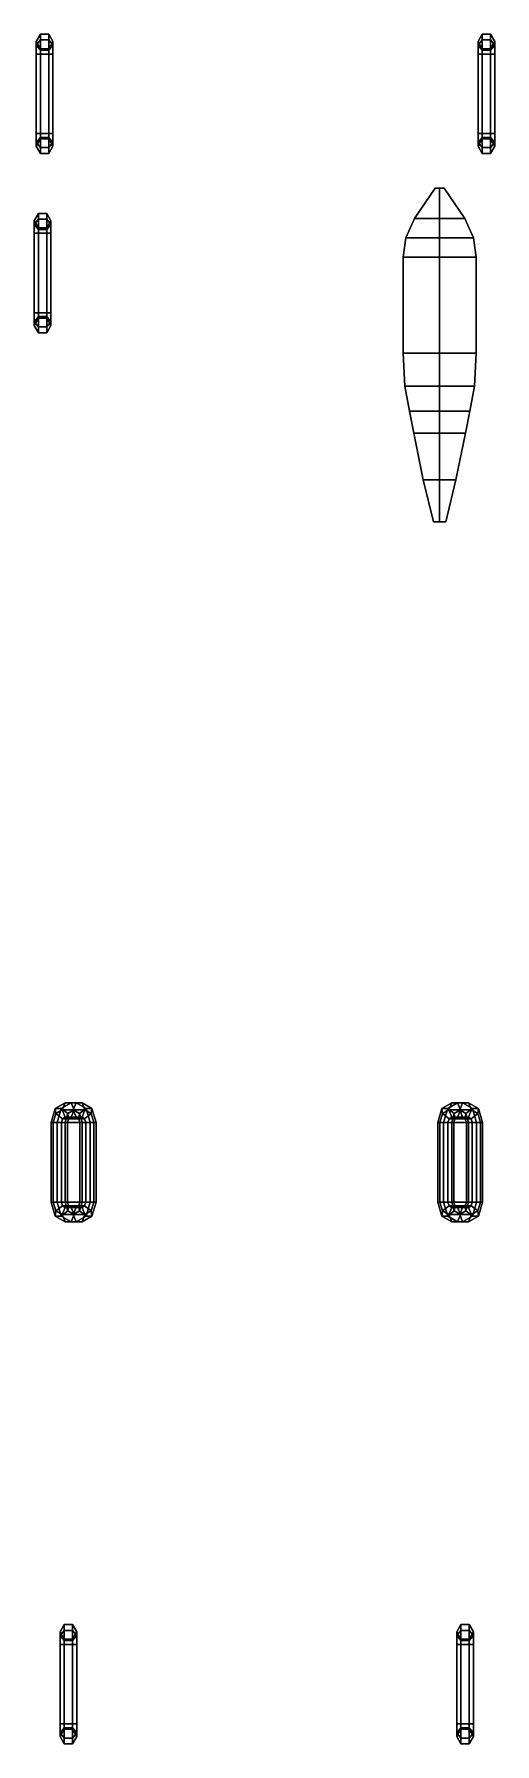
# Model space of a CAD drawing. Extents: x -5.6 to 5.5, y -31.2 to 9.6.
import ezdxf

# ---------------------------------------------------------------- set-up
doc = ezdxf.new("R2010")
doc.units = 0
doc.layers.add('BOATS', color=1, linetype='CONTINUOUS')

msp = doc.modelspace()

# ---------------------------------------------------------------- linework, layer by layer
at = {"layer": 'BOATS'}
for points in [[(-5.41, 9.435, 5.345), (-5.51, 9.312, 5.468), (-5.51, 9.4, 5.68), (-5.41, 9.573, 5.68)], [(-5.51, 9.4, 6.05), (-5.41, 9.573, 6.05), (-5.41, 9.573, 5.68), (-5.51, 9.4, 5.68)], [(-5.41, 9.573, 6.05), (-5.51, 9.4, 6.05), (-5.51, 9.312, 6.262), (-5.41, 9.435, 6.385)], [(-5.41, 9.1, 5.207), (-5.51, 9.1, 5.38), (-5.51, 9.312, 5.468), (-5.41, 9.435, 5.345)], [(-5.41, 9.435, 6.385), (-5.51, 9.312, 6.262), (-5.51, 9.1, 6.35), (-5.41, 9.1, 6.523)], [(-5.51, 9.312, 5.468), (-5.41, 9.19, 5.59), (-5.41, 9.227, 5.68), (-5.51, 9.4, 5.68)], [(-5.41, 9.227, 6.05), (-5.51, 9.4, 6.05), (-5.51, 9.4, 5.68), (-5.41, 9.227, 5.68)], [(-5.51, 9.4, 6.05), (-5.41, 9.227, 6.05), (-5.41, 9.19, 6.14), (-5.51, 9.312, 6.262)], [(-5.21, 9.435, 5.345), (-5.41, 9.435, 5.345), (-5.41, 9.573, 5.68), (-5.21, 9.573, 5.68)], [(-5.41, 9.573, 6.05), (-5.21, 9.573, 6.05), (-5.21, 9.573, 5.68), (-5.41, 9.573, 5.68)], [(-5.21, 9.573, 6.05), (-5.41, 9.573, 6.05), (-5.41, 9.435, 6.385), (-5.21, 9.435, 6.385)], [(-5.21, 9.1, 5.207), (-5.41, 9.1, 5.207), (-5.41, 9.435, 5.345), (-5.21, 9.435, 5.345)], [(-5.21, 9.435, 6.385), (-5.41, 9.435, 6.385), (-5.41, 9.1, 6.523), (-5.21, 9.1, 6.523)], [(-5.11, 9.312, 5.468), (-5.21, 9.435, 5.345), (-5.21, 9.573, 5.68), (-5.11, 9.4, 5.68)], [(-5.21, 9.573, 6.05), (-5.11, 9.4, 6.05), (-5.11, 9.4, 5.68), (-5.21, 9.573, 5.68)], [(-5.11, 9.4, 6.05), (-5.21, 9.573, 6.05), (-5.21, 9.435, 6.385), (-5.11, 9.312, 6.262)], [(-5.11, 9.1, 5.38), (-5.21, 9.1, 5.207), (-5.21, 9.435, 5.345), (-5.11, 9.312, 5.468)], [(-5.11, 9.312, 6.262), (-5.21, 9.435, 6.385), (-5.21, 9.1, 6.523), (-5.11, 9.1, 6.35)], [(-5.21, 9.19, 5.59), (-5.11, 9.312, 5.468), (-5.11, 9.4, 5.68), (-5.21, 9.227, 5.68)], [(-5.11, 9.4, 6.05), (-5.21, 9.227, 6.05), (-5.21, 9.227, 5.68), (-5.11, 9.4, 5.68)], [(-5.21, 9.227, 6.05), (-5.11, 9.4, 6.05), (-5.11, 9.312, 6.262), (-5.21, 9.19, 6.14)], [(5.05, 9.4, 5.68), (5.15, 9.573, 5.68), (5.15, 9.435, 5.345), (5.05, 9.312, 5.468)], [(5.05, 9.4, 6.05), (5.15, 9.573, 6.05), (5.15, 9.573, 5.68), (5.05, 9.4, 5.68)], [(5.05, 9.312, 6.262), (5.15, 9.435, 6.385), (5.15, 9.573, 6.05), (5.05, 9.4, 6.05)], [(5.05, 9.312, 5.468), (5.15, 9.435, 5.345), (5.15, 9.1, 5.207), (5.05, 9.1, 5.38)], [(5.05, 9.1, 6.35), (5.15, 9.1, 6.523), (5.15, 9.435, 6.385), (5.05, 9.312, 6.262)], [(5.15, 9.227, 5.68), (5.05, 9.4, 5.68), (5.05, 9.312, 5.468), (5.15, 9.19, 5.59)], [(5.15, 9.227, 6.05), (5.05, 9.4, 6.05), (5.05, 9.4, 5.68), (5.15, 9.227, 5.68)], [(5.15, 9.19, 6.14), (5.05, 9.312, 6.262), (5.05, 9.4, 6.05), (5.15, 9.227, 6.05)], [(5.15, 9.573, 5.68), (5.35, 9.573, 5.68), (5.35, 9.435, 5.345), (5.15, 9.435, 5.345)], [(5.15, 9.573, 6.05), (5.35, 9.573, 6.05), (5.35, 9.573, 5.68), (5.15, 9.573, 5.68)], [(5.15, 9.435, 6.385), (5.35, 9.435, 6.385), (5.35, 9.573, 6.05), (5.15, 9.573, 6.05)], [(5.15, 9.435, 5.345), (5.35, 9.435, 5.345), (5.35, 9.1, 5.207), (5.15, 9.1, 5.207)], [(5.15, 9.1, 6.523), (5.35, 9.1, 6.523), (5.35, 9.435, 6.385), (5.15, 9.435, 6.385)], [(5.35, 9.573, 5.68), (5.45, 9.4, 5.68), (5.45, 9.312, 5.468), (5.35, 9.435, 5.345)], [(5.35, 9.573, 6.05), (5.45, 9.4, 6.05), (5.45, 9.4, 5.68), (5.35, 9.573, 5.68)], [(5.35, 9.435, 6.385), (5.45, 9.312, 6.262), (5.45, 9.4, 6.05), (5.35, 9.573, 6.05)], [(5.35, 9.435, 5.345), (5.45, 9.312, 5.468), (5.45, 9.1, 5.38), (5.35, 9.1, 5.207)], [(5.35, 9.1, 6.523), (5.45, 9.1, 6.35), (5.45, 9.312, 6.262), (5.35, 9.435, 6.385)], [(5.45, 9.4, 5.68), (5.35, 9.227, 5.68), (5.35, 9.19, 5.59), (5.45, 9.312, 5.468)], [(5.45, 9.4, 6.05), (5.35, 9.227, 6.05), (5.35, 9.227, 5.68), (5.45, 9.4, 5.68)], [(5.45, 9.312, 6.262), (5.35, 9.19, 6.14), (5.35, 9.227, 6.05), (5.45, 9.4, 6.05)], [(-5.51, 9.1, 5.38), (-5.41, 9.1, 5.553), (-5.41, 9.19, 5.59), (-5.51, 9.312, 5.468)], [(-5.51, 9.312, 6.262), (-5.41, 9.19, 6.14), (-5.41, 9.1, 6.177), (-5.51, 9.1, 6.35)], [(-5.41, 9.1, 5.553), (-5.51, 9.1, 5.38), (-5.51, 7.2, 5.38), (-5.41, 7.2, 5.553)], [(-5.51, 9.1, 5.38), (-5.41, 9.1, 5.207), (-5.41, 7.2, 5.207), (-5.51, 7.2, 5.38)], [(-5.51, 9.1, 6.35), (-5.41, 9.1, 6.177), (-5.41, 7.2, 6.177), (-5.51, 7.2, 6.35)], [(-5.41, 9.1, 6.523), (-5.51, 9.1, 6.35), (-5.51, 7.2, 6.35), (-5.41, 7.2, 6.523)], [(-5.21, 9.227, 6.05), (-5.41, 9.227, 6.05), (-5.41, 9.227, 5.68), (-5.21, 9.227, 5.68)], [(-5.41, 9.227, 6.05), (-5.21, 9.227, 6.05), (-5.21, 9.19, 6.14), (-5.41, 9.19, 6.14)], [(-5.41, 9.19, 5.59), (-5.21, 9.19, 5.59), (-5.21, 9.227, 5.68), (-5.41, 9.227, 5.68)], [(-5.41, 9.1, 5.553), (-5.21, 9.1, 5.553), (-5.21, 9.19, 5.59), (-5.41, 9.19, 5.59)], [(-5.41, 9.19, 6.14), (-5.21, 9.19, 6.14), (-5.21, 9.1, 6.177), (-5.41, 9.1, 6.177)], [(-5.21, 9.1, 5.553), (-5.41, 9.1, 5.553), (-5.41, 7.2, 5.553), (-5.21, 7.2, 5.553)], [(-5.41, 9.1, 5.207), (-5.21, 9.1, 5.207), (-5.21, 7.2, 5.207), (-5.41, 7.2, 5.207)], [(-5.41, 9.1, 6.177), (-5.21, 9.1, 6.177), (-5.21, 7.2, 6.177), (-5.41, 7.2, 6.177)], [(-5.21, 9.1, 6.523), (-5.41, 9.1, 6.523), (-5.41, 7.2, 6.523), (-5.21, 7.2, 6.523)], [(-5.21, 9.1, 5.553), (-5.11, 9.1, 5.38), (-5.11, 9.312, 5.468), (-5.21, 9.19, 5.59)], [(-5.21, 9.19, 6.14), (-5.11, 9.312, 6.262), (-5.11, 9.1, 6.35), (-5.21, 9.1, 6.177)], [(-5.21, 9.227, 5.68), (-5.21, 9.227, 6.05), (-5.21, 9.19, 6.14), (-5.21, 9.19, 5.59)], [(-5.21, 9.19, 5.59), (-5.21, 9.19, 6.14), (-5.21, 9.227, 6.05), (-5.21, 9.227, 5.68)], [(-5.21, 9.1, 5.553), (-5.21, 9.1, 6.177), (-5.21, 9.19, 6.14), (-5.21, 9.19, 5.59)], [(-5.21, 9.19, 5.59), (-5.21, 9.19, 6.14), (-5.21, 9.1, 6.177), (-5.21, 9.1, 5.553)], [(-5.21, 9.1, 5.553), (-5.21, 9.1, 6.177), (-5.21, 7.2, 6.177), (-5.21, 7.2, 5.553)], [(-5.21, 7.2, 5.553), (-5.21, 7.2, 6.177), (-5.21, 9.1, 6.177), (-5.21, 9.1, 5.553)], [(-5.11, 9.1, 5.38), (-5.21, 9.1, 5.553), (-5.21, 7.2, 5.553), (-5.11, 7.2, 5.38)], [(-5.21, 9.1, 5.207), (-5.11, 9.1, 5.38), (-5.11, 7.2, 5.38), (-5.21, 7.2, 5.207)], [(-5.21, 9.1, 6.177), (-5.11, 9.1, 6.35), (-5.11, 7.2, 6.35), (-5.21, 7.2, 6.177)], [(-5.11, 9.1, 6.35), (-5.21, 9.1, 6.523), (-5.21, 7.2, 6.523), (-5.11, 7.2, 6.35)], [(5.15, 9.19, 5.59), (5.05, 9.312, 5.468), (5.05, 9.1, 5.38), (5.15, 9.1, 5.553)], [(5.15, 9.1, 6.177), (5.05, 9.1, 6.35), (5.05, 9.312, 6.262), (5.15, 9.19, 6.14)], [(5.05, 7.2, 5.38), (5.15, 7.2, 5.553), (5.15, 9.1, 5.553), (5.05, 9.1, 5.38)], [(5.15, 7.2, 5.207), (5.05, 7.2, 5.38), (5.05, 9.1, 5.38), (5.15, 9.1, 5.207)], [(5.15, 7.2, 6.177), (5.05, 7.2, 6.35), (5.05, 9.1, 6.35), (5.15, 9.1, 6.177)], [(5.05, 7.2, 6.35), (5.15, 7.2, 6.523), (5.15, 9.1, 6.523), (5.05, 9.1, 6.35)], [(5.15, 9.19, 5.59), (5.15, 9.19, 6.14), (5.15, 9.227, 6.05), (5.15, 9.227, 5.68)], [(5.15, 9.227, 5.68), (5.15, 9.227, 6.05), (5.15, 9.19, 6.14), (5.15, 9.19, 5.59)], [(5.35, 9.227, 6.05), (5.15, 9.227, 6.05), (5.15, 9.227, 5.68), (5.35, 9.227, 5.68)], [(5.35, 9.19, 6.14), (5.15, 9.19, 6.14), (5.15, 9.227, 6.05), (5.35, 9.227, 6.05)], [(5.35, 9.227, 5.68), (5.15, 9.227, 5.68), (5.15, 9.19, 5.59), (5.35, 9.19, 5.59)], [(5.15, 9.1, 5.553), (5.15, 9.1, 6.177), (5.15, 9.19, 6.14), (5.15, 9.19, 5.59)], [(5.15, 9.19, 5.59), (5.15, 9.19, 6.14), (5.15, 9.1, 6.177), (5.15, 9.1, 5.553)], [(5.35, 9.19, 5.59), (5.15, 9.19, 5.59), (5.15, 9.1, 5.553), (5.35, 9.1, 5.553)], [(5.35, 9.1, 6.177), (5.15, 9.1, 6.177), (5.15, 9.19, 6.14), (5.35, 9.19, 6.14)], [(5.15, 7.2, 5.553), (5.15, 7.2, 6.177), (5.15, 9.1, 6.177), (5.15, 9.1, 5.553)], [(5.15, 9.1, 5.553), (5.15, 9.1, 6.177), (5.15, 7.2, 6.177), (5.15, 7.2, 5.553)], [(5.15, 7.2, 5.553), (5.35, 7.2, 5.553), (5.35, 9.1, 5.553), (5.15, 9.1, 5.553)], [(5.35, 7.2, 5.207), (5.15, 7.2, 5.207), (5.15, 9.1, 5.207), (5.35, 9.1, 5.207)], [(5.35, 7.2, 6.177), (5.15, 7.2, 6.177), (5.15, 9.1, 6.177), (5.35, 9.1, 6.177)], [(5.15, 7.2, 6.523), (5.35, 7.2, 6.523), (5.35, 9.1, 6.523), (5.15, 9.1, 6.523)], [(5.45, 9.312, 5.468), (5.35, 9.19, 5.59), (5.35, 9.1, 5.553), (5.45, 9.1, 5.38)], [(5.45, 9.1, 6.35), (5.35, 9.1, 6.177), (5.35, 9.19, 6.14), (5.45, 9.312, 6.262)], [(5.35, 7.2, 5.553), (5.45, 7.2, 5.38), (5.45, 9.1, 5.38), (5.35, 9.1, 5.553)], [(5.45, 7.2, 5.38), (5.35, 7.2, 5.207), (5.35, 9.1, 5.207), (5.45, 9.1, 5.38)], [(5.45, 7.2, 6.35), (5.35, 7.2, 6.177), (5.35, 9.1, 6.177), (5.45, 9.1, 6.35)], [(5.35, 7.2, 6.523), (5.45, 7.2, 6.35), (5.45, 9.1, 6.35), (5.35, 9.1, 6.523)], [(-5.51, 6.988, 5.468), (-5.41, 7.11, 5.59), (-5.41, 7.2, 5.553), (-5.51, 7.2, 5.38)], [(-5.41, 6.865, 5.345), (-5.51, 6.988, 5.468), (-5.51, 7.2, 5.38), (-5.41, 7.2, 5.207)], [(-5.41, 7.2, 6.523), (-5.51, 7.2, 6.35), (-5.51, 6.988, 6.262), (-5.41, 6.865, 6.385)], [(-5.51, 7.2, 6.35), (-5.41, 7.2, 6.177), (-5.41, 7.11, 6.14), (-5.51, 6.988, 6.262)], [(-5.51, 6.9, 5.68), (-5.41, 7.073, 5.68), (-5.41, 7.11, 5.59), (-5.51, 6.988, 5.468)], [(-5.51, 6.988, 6.262), (-5.41, 7.11, 6.14), (-5.41, 7.073, 6.05), (-5.51, 6.9, 6.05)], [(-5.51, 6.9, 6.05), (-5.41, 7.073, 6.05), (-5.41, 7.073, 5.68), (-5.51, 6.9, 5.68)], [(-5.41, 6.727, 5.68), (-5.51, 6.9, 5.68), (-5.51, 6.988, 5.468), (-5.41, 6.865, 5.345)], [(-5.41, 6.865, 6.385), (-5.51, 6.988, 6.262), (-5.51, 6.9, 6.05), (-5.41, 6.727, 6.05)], [(-5.41, 7.11, 5.59), (-5.21, 7.11, 5.59), (-5.21, 7.2, 5.553), (-5.41, 7.2, 5.553)], [(-5.21, 6.865, 5.345), (-5.41, 6.865, 5.345), (-5.41, 7.2, 5.207), (-5.21, 7.2, 5.207)], [(-5.21, 7.2, 6.523), (-5.41, 7.2, 6.523), (-5.41, 6.865, 6.385), (-5.21, 6.865, 6.385)], [(-5.41, 7.2, 6.177), (-5.21, 7.2, 6.177), (-5.21, 7.11, 6.14), (-5.41, 7.11, 6.14)], [(-5.41, 7.11, 6.14), (-5.21, 7.11, 6.14), (-5.21, 7.073, 6.05), (-5.41, 7.073, 6.05)], [(-5.41, 7.073, 5.68), (-5.21, 7.073, 5.68), (-5.21, 7.11, 5.59), (-5.41, 7.11, 5.59)], [(-5.41, 7.073, 6.05), (-5.21, 7.073, 6.05), (-5.21, 7.073, 5.68), (-5.41, 7.073, 5.68)], [(-5.21, 7.2, 5.553), (-5.21, 7.2, 6.177), (-5.21, 7.11, 6.14), (-5.21, 7.11, 5.59)], [(-5.21, 7.11, 5.59), (-5.21, 7.11, 6.14), (-5.21, 7.2, 6.177), (-5.21, 7.2, 5.553)], [(-5.21, 7.11, 5.59), (-5.11, 6.988, 5.468), (-5.11, 7.2, 5.38), (-5.21, 7.2, 5.553)], [(-5.11, 6.988, 5.468), (-5.21, 6.865, 5.345), (-5.21, 7.2, 5.207), (-5.11, 7.2, 5.38)], [(-5.11, 7.2, 6.35), (-5.21, 7.2, 6.523), (-5.21, 6.865, 6.385), (-5.11, 6.988, 6.262)], [(-5.21, 7.2, 6.177), (-5.11, 7.2, 6.35), (-5.11, 6.988, 6.262), (-5.21, 7.11, 6.14)], [(-5.21, 7.073, 5.68), (-5.11, 6.9, 5.68), (-5.11, 6.988, 5.468), (-5.21, 7.11, 5.59)], [(-5.21, 7.11, 5.59), (-5.21, 7.11, 6.14), (-5.21, 7.073, 6.05), (-5.21, 7.073, 5.68)], [(-5.21, 7.073, 5.68), (-5.21, 7.073, 6.05), (-5.21, 7.11, 6.14), (-5.21, 7.11, 5.59)], [(-5.21, 7.11, 6.14), (-5.11, 6.988, 6.262), (-5.11, 6.9, 6.05), (-5.21, 7.073, 6.05)], [(-5.21, 7.073, 6.05), (-5.11, 6.9, 6.05), (-5.11, 6.9, 5.68), (-5.21, 7.073, 5.68)], [(-5.11, 6.9, 5.68), (-5.21, 6.727, 5.68), (-5.21, 6.865, 5.345), (-5.11, 6.988, 5.468)], [(-5.11, 6.988, 6.262), (-5.21, 6.865, 6.385), (-5.21, 6.727, 6.05), (-5.11, 6.9, 6.05)], [(5.15, 7.2, 5.553), (5.05, 7.2, 5.38), (5.05, 6.988, 5.468), (5.15, 7.11, 5.59)], [(5.05, 7.2, 5.38), (5.15, 7.2, 5.207), (5.15, 6.865, 5.345), (5.05, 6.988, 5.468)], [(5.05, 6.988, 6.262), (5.15, 6.865, 6.385), (5.15, 7.2, 6.523), (5.05, 7.2, 6.35)], [(5.15, 7.11, 6.14), (5.05, 6.988, 6.262), (5.05, 7.2, 6.35), (5.15, 7.2, 6.177)], [(5.15, 7.11, 5.59), (5.05, 6.988, 5.468), (5.05, 6.9, 5.68), (5.15, 7.073, 5.68)], [(5.15, 7.073, 6.05), (5.05, 6.9, 6.05), (5.05, 6.988, 6.262), (5.15, 7.11, 6.14)], [(5.05, 6.9, 6.05), (5.15, 7.073, 6.05), (5.15, 7.073, 5.68), (5.05, 6.9, 5.68)], [(5.05, 6.988, 5.468), (5.15, 6.865, 5.345), (5.15, 6.727, 5.68), (5.05, 6.9, 5.68)], [(5.05, 6.9, 6.05), (5.15, 6.727, 6.05), (5.15, 6.865, 6.385), (5.05, 6.988, 6.262)], [(5.15, 7.2, 5.553), (5.15, 7.2, 6.177), (5.15, 7.11, 6.14), (5.15, 7.11, 5.59)], [(5.15, 7.11, 5.59), (5.15, 7.11, 6.14), (5.15, 7.2, 6.177), (5.15, 7.2, 5.553)], [(5.35, 7.2, 5.553), (5.15, 7.2, 5.553), (5.15, 7.11, 5.59), (5.35, 7.11, 5.59)], [(5.15, 7.2, 5.207), (5.35, 7.2, 5.207), (5.35, 6.865, 5.345), (5.15, 6.865, 5.345)], [(5.15, 6.865, 6.385), (5.35, 6.865, 6.385), (5.35, 7.2, 6.523), (5.15, 7.2, 6.523)], [(5.35, 7.11, 6.14), (5.15, 7.11, 6.14), (5.15, 7.2, 6.177), (5.35, 7.2, 6.177)], [(5.15, 7.073, 5.68), (5.15, 7.073, 6.05), (5.15, 7.11, 6.14), (5.15, 7.11, 5.59)], [(5.15, 7.11, 5.59), (5.15, 7.11, 6.14), (5.15, 7.073, 6.05), (5.15, 7.073, 5.68)], [(5.35, 7.073, 6.05), (5.15, 7.073, 6.05), (5.15, 7.11, 6.14), (5.35, 7.11, 6.14)], [(5.35, 7.11, 5.59), (5.15, 7.11, 5.59), (5.15, 7.073, 5.68), (5.35, 7.073, 5.68)], [(5.15, 7.073, 6.05), (5.35, 7.073, 6.05), (5.35, 7.073, 5.68), (5.15, 7.073, 5.68)], [(5.45, 7.2, 5.38), (5.35, 7.2, 5.553), (5.35, 7.11, 5.59), (5.45, 6.988, 5.468)], [(5.35, 7.2, 5.207), (5.45, 7.2, 5.38), (5.45, 6.988, 5.468), (5.35, 6.865, 5.345)], [(5.35, 6.865, 6.385), (5.45, 6.988, 6.262), (5.45, 7.2, 6.35), (5.35, 7.2, 6.523)], [(5.45, 6.988, 6.262), (5.35, 7.11, 6.14), (5.35, 7.2, 6.177), (5.45, 7.2, 6.35)], [(5.45, 6.988, 5.468), (5.35, 7.11, 5.59), (5.35, 7.073, 5.68), (5.45, 6.9, 5.68)], [(5.45, 6.9, 6.05), (5.35, 7.073, 6.05), (5.35, 7.11, 6.14), (5.45, 6.988, 6.262)], [(5.35, 7.073, 6.05), (5.45, 6.9, 6.05), (5.45, 6.9, 5.68), (5.35, 7.073, 5.68)], [(5.35, 6.865, 5.345), (5.45, 6.988, 5.468), (5.45, 6.9, 5.68), (5.35, 6.727, 5.68)], [(5.35, 6.727, 6.05), (5.45, 6.9, 6.05), (5.45, 6.988, 6.262), (5.35, 6.865, 6.385)], [(-5.41, 6.727, 6.05), (-5.51, 6.9, 6.05), (-5.51, 6.9, 5.68), (-5.41, 6.727, 5.68)], [(-5.21, 6.727, 5.68), (-5.41, 6.727, 5.68), (-5.41, 6.865, 5.345), (-5.21, 6.865, 5.345)], [(-5.21, 6.865, 6.385), (-5.41, 6.865, 6.385), (-5.41, 6.727, 6.05), (-5.21, 6.727, 6.05)], [(-5.21, 6.727, 6.05), (-5.41, 6.727, 6.05), (-5.41, 6.727, 5.68), (-5.21, 6.727, 5.68)], [(-5.11, 6.9, 6.05), (-5.21, 6.727, 6.05), (-5.21, 6.727, 5.68), (-5.11, 6.9, 5.68)], [(5.15, 6.727, 6.05), (5.05, 6.9, 6.05), (5.05, 6.9, 5.68), (5.15, 6.727, 5.68)], [(5.15, 6.865, 5.345), (5.35, 6.865, 5.345), (5.35, 6.727, 5.68), (5.15, 6.727, 5.68)], [(5.15, 6.727, 6.05), (5.35, 6.727, 6.05), (5.35, 6.865, 6.385), (5.15, 6.865, 6.385)], [(5.35, 6.727, 6.05), (5.15, 6.727, 6.05), (5.15, 6.727, 5.68), (5.35, 6.727, 5.68)], [(5.45, 6.9, 6.05), (5.35, 6.727, 6.05), (5.35, 6.727, 5.68), (5.45, 6.9, 5.68)], [(3.53, 5.17, 6.31), (4.02, 5.9, 6.38), (4.13, 5.9, 6.17), (4.13, 5.17, 5.16)], [(4.13, 5.17, 5.16), (4.13, 5.9, 6.17), (4.02, 5.9, 6.38), (3.53, 5.17, 6.31)], [(4.24, 5.9, 6.38), (4.02, 5.9, 6.38), (4.13, 5.9, 6.17)], [(4.13, 5.9, 6.17), (4.13, 5.9, 6.17), (4.02, 5.9, 6.38), (4.24, 5.9, 6.38)], [(4.13, 5.17, 5.16), (4.13, 5.9, 6.17), (4.24, 5.9, 6.38), (4.73, 5.17, 6.31)], [(4.73, 5.17, 6.31), (4.24, 5.9, 6.38), (4.13, 5.9, 6.17), (4.13, 5.17, 5.16)], [(-5.46, 5.155, 5.345), (-5.56, 5.032, 5.468), (-5.56, 5.12, 5.68), (-5.46, 5.293, 5.68)], [(-5.56, 5.12, 6.05), (-5.46, 5.293, 6.05), (-5.46, 5.293, 5.68), (-5.56, 5.12, 5.68)], [(-5.46, 5.293, 6.05), (-5.56, 5.12, 6.05), (-5.56, 5.032, 6.262), (-5.46, 5.155, 6.385)], [(-5.46, 4.82, 5.207), (-5.56, 4.82, 5.38), (-5.56, 5.032, 5.468), (-5.46, 5.155, 5.345)], [(-5.46, 5.155, 6.385), (-5.56, 5.032, 6.262), (-5.56, 4.82, 6.35), (-5.46, 4.82, 6.523)], [(-5.56, 5.032, 5.468), (-5.46, 4.91, 5.59), (-5.46, 4.947, 5.68), (-5.56, 5.12, 5.68)], [(-5.46, 4.947, 6.05), (-5.56, 5.12, 6.05), (-5.56, 5.12, 5.68), (-5.46, 4.947, 5.68)], [(-5.56, 5.12, 6.05), (-5.46, 4.947, 6.05), (-5.46, 4.91, 6.14), (-5.56, 5.032, 6.262)], [(-5.56, 4.82, 5.38), (-5.46, 4.82, 5.553), (-5.46, 4.91, 5.59), (-5.56, 5.032, 5.468)], [(-5.56, 5.032, 6.262), (-5.46, 4.91, 6.14), (-5.46, 4.82, 6.177), (-5.56, 4.82, 6.35)], [(-5.26, 5.155, 5.345), (-5.46, 5.155, 5.345), (-5.46, 5.293, 5.68), (-5.26, 5.293, 5.68)], [(-5.46, 5.293, 6.05), (-5.26, 5.293, 6.05), (-5.26, 5.293, 5.68), (-5.46, 5.293, 5.68)], [(-5.26, 5.293, 6.05), (-5.46, 5.293, 6.05), (-5.46, 5.155, 6.385), (-5.26, 5.155, 6.385)], [(-5.26, 4.82, 5.207), (-5.46, 4.82, 5.207), (-5.46, 5.155, 5.345), (-5.26, 5.155, 5.345)], [(-5.26, 5.155, 6.385), (-5.46, 5.155, 6.385), (-5.46, 4.82, 6.523), (-5.26, 4.82, 6.523)], [(-5.26, 4.947, 6.05), (-5.46, 4.947, 6.05), (-5.46, 4.947, 5.68), (-5.26, 4.947, 5.68)], [(-5.46, 4.947, 6.05), (-5.26, 4.947, 6.05), (-5.26, 4.91, 6.14), (-5.46, 4.91, 6.14)], [(-5.46, 4.91, 5.59), (-5.26, 4.91, 5.59), (-5.26, 4.947, 5.68), (-5.46, 4.947, 5.68)], [(-5.46, 4.82, 5.553), (-5.26, 4.82, 5.553), (-5.26, 4.91, 5.59), (-5.46, 4.91, 5.59)], [(-5.46, 4.91, 6.14), (-5.26, 4.91, 6.14), (-5.26, 4.82, 6.177), (-5.46, 4.82, 6.177)], [(-5.16, 5.032, 5.468), (-5.26, 5.155, 5.345), (-5.26, 5.293, 5.68), (-5.16, 5.12, 5.68)], [(-5.26, 5.293, 6.05), (-5.16, 5.12, 6.05), (-5.16, 5.12, 5.68), (-5.26, 5.293, 5.68)], [(-5.16, 5.12, 6.05), (-5.26, 5.293, 6.05), (-5.26, 5.155, 6.385), (-5.16, 5.032, 6.262)], [(-5.16, 4.82, 5.38), (-5.26, 4.82, 5.207), (-5.26, 5.155, 5.345), (-5.16, 5.032, 5.468)], [(-5.16, 5.032, 6.262), (-5.26, 5.155, 6.385), (-5.26, 4.82, 6.523), (-5.16, 4.82, 6.35)], [(-5.26, 4.91, 5.59), (-5.16, 5.032, 5.468), (-5.16, 5.12, 5.68), (-5.26, 4.947, 5.68)], [(-5.16, 5.12, 6.05), (-5.26, 4.947, 6.05), (-5.26, 4.947, 5.68), (-5.16, 5.12, 5.68)], [(-5.26, 4.947, 6.05), (-5.16, 5.12, 6.05), (-5.16, 5.032, 6.262), (-5.26, 4.91, 6.14)], [(-5.26, 4.82, 5.553), (-5.16, 4.82, 5.38), (-5.16, 5.032, 5.468), (-5.26, 4.91, 5.59)], [(-5.26, 4.91, 6.14), (-5.16, 5.032, 6.262), (-5.16, 4.82, 6.35), (-5.26, 4.82, 6.177)], [(-5.26, 4.947, 5.68), (-5.26, 4.947, 6.05), (-5.26, 4.91, 6.14), (-5.26, 4.91, 5.59)], [(-5.26, 4.91, 5.59), (-5.26, 4.91, 6.14), (-5.26, 4.947, 6.05), (-5.26, 4.947, 5.68)], [(-5.26, 4.82, 5.553), (-5.26, 4.82, 6.177), (-5.26, 4.91, 6.14), (-5.26, 4.91, 5.59)], [(-5.26, 4.91, 5.59), (-5.26, 4.91, 6.14), (-5.26, 4.82, 6.177), (-5.26, 4.82, 5.553)], [(4.13, 4.71, 5.1), (4.13, 5.17, 5.16), (3.53, 5.17, 6.31), (3.32, 4.71, 6.25)], [(3.32, 4.71, 6.25), (3.53, 5.17, 6.31), (4.13, 5.17, 5.16), (4.13, 4.71, 5.1)], [(4.94, 4.71, 6.25), (4.73, 5.17, 6.31), (4.13, 5.17, 5.16), (4.13, 4.71, 5.1)], [(4.13, 4.71, 5.1), (4.13, 5.17, 5.16), (4.73, 5.17, 6.31), (4.94, 4.71, 6.25)], [(-5.46, 4.82, 5.553), (-5.56, 4.82, 5.38), (-5.56, 2.92, 5.38), (-5.46, 2.92, 5.553)], [(-5.56, 4.82, 5.38), (-5.46, 4.82, 5.207), (-5.46, 2.92, 5.207), (-5.56, 2.92, 5.38)], [(-5.56, 4.82, 6.35), (-5.46, 4.82, 6.177), (-5.46, 2.92, 6.177), (-5.56, 2.92, 6.35)], [(-5.46, 4.82, 6.523), (-5.56, 4.82, 6.35), (-5.56, 2.92, 6.35), (-5.46, 2.92, 6.523)], [(-5.26, 4.82, 5.553), (-5.46, 4.82, 5.553), (-5.46, 2.92, 5.553), (-5.26, 2.92, 5.553)], [(-5.46, 4.82, 5.207), (-5.26, 4.82, 5.207), (-5.26, 2.92, 5.207), (-5.46, 2.92, 5.207)], [(-5.46, 4.82, 6.177), (-5.26, 4.82, 6.177), (-5.26, 2.92, 6.177), (-5.46, 2.92, 6.177)], [(-5.26, 4.82, 6.523), (-5.46, 4.82, 6.523), (-5.46, 2.92, 6.523), (-5.26, 2.92, 6.523)], [(-5.26, 4.82, 5.553), (-5.26, 4.82, 6.177), (-5.26, 2.92, 6.177), (-5.26, 2.92, 5.553)], [(-5.26, 2.92, 5.553), (-5.26, 2.92, 6.177), (-5.26, 4.82, 6.177), (-5.26, 4.82, 5.553)], [(-5.16, 4.82, 5.38), (-5.26, 4.82, 5.553), (-5.26, 2.92, 5.553), (-5.16, 2.92, 5.38)], [(-5.26, 4.82, 5.207), (-5.16, 4.82, 5.38), (-5.16, 2.92, 5.38), (-5.26, 2.92, 5.207)], [(-5.26, 4.82, 6.177), (-5.16, 4.82, 6.35), (-5.16, 2.92, 6.35), (-5.26, 2.92, 6.177)], [(-5.16, 4.82, 6.35), (-5.26, 4.82, 6.523), (-5.26, 2.92, 6.523), (-5.16, 2.92, 6.35)], [(4.13, 4.25, 5.07), (4.13, 4.71, 5.1), (3.32, 4.71, 6.25), (3.26, 4.25, 6.23)], [(3.26, 4.25, 6.23), (3.32, 4.71, 6.25), (4.13, 4.71, 5.1), (4.13, 4.25, 5.07)], [(5, 4.25, 6.23), (4.94, 4.71, 6.25), (4.13, 4.71, 5.1), (4.13, 4.25, 5.07)], [(4.13, 4.25, 5.07), (4.13, 4.71, 5.1), (4.94, 4.71, 6.25), (5, 4.25, 6.23)], [(3.26, 1.96, 6.15), (3.26, 4.25, 6.23), (4.13, 4.25, 5.07), (4.13, 1.96, 5.14)], [(4.13, 1.96, 5.14), (4.13, 4.25, 5.07), (3.26, 4.25, 6.23), (3.26, 1.96, 6.15)], [(4.13, 1.96, 5.14), (4.13, 4.25, 5.07), (5, 4.25, 6.23), (5, 1.96, 6.15)], [(5, 1.96, 6.15), (5, 4.25, 6.23), (4.13, 4.25, 5.07), (4.13, 1.96, 5.14)], [(-5.56, 2.708, 5.468), (-5.46, 2.83, 5.59), (-5.46, 2.92, 5.553), (-5.56, 2.92, 5.38)], [(-5.46, 2.585, 5.345), (-5.56, 2.708, 5.468), (-5.56, 2.92, 5.38), (-5.46, 2.92, 5.207)], [(-5.46, 2.92, 6.523), (-5.56, 2.92, 6.35), (-5.56, 2.708, 6.262), (-5.46, 2.585, 6.385)], [(-5.56, 2.92, 6.35), (-5.46, 2.92, 6.177), (-5.46, 2.83, 6.14), (-5.56, 2.708, 6.262)], [(-5.46, 2.83, 5.59), (-5.26, 2.83, 5.59), (-5.26, 2.92, 5.553), (-5.46, 2.92, 5.553)], [(-5.26, 2.585, 5.345), (-5.46, 2.585, 5.345), (-5.46, 2.92, 5.207), (-5.26, 2.92, 5.207)], [(-5.26, 2.92, 6.523), (-5.46, 2.92, 6.523), (-5.46, 2.585, 6.385), (-5.26, 2.585, 6.385)], [(-5.46, 2.92, 6.177), (-5.26, 2.92, 6.177), (-5.26, 2.83, 6.14), (-5.46, 2.83, 6.14)], [(-5.26, 2.92, 5.553), (-5.26, 2.92, 6.177), (-5.26, 2.83, 6.14), (-5.26, 2.83, 5.59)], [(-5.26, 2.83, 5.59), (-5.26, 2.83, 6.14), (-5.26, 2.92, 6.177), (-5.26, 2.92, 5.553)], [(-5.26, 2.83, 5.59), (-5.16, 2.708, 5.468), (-5.16, 2.92, 5.38), (-5.26, 2.92, 5.553)], [(-5.16, 2.708, 5.468), (-5.26, 2.585, 5.345), (-5.26, 2.92, 5.207), (-5.16, 2.92, 5.38)], [(-5.16, 2.92, 6.35), (-5.26, 2.92, 6.523), (-5.26, 2.585, 6.385), (-5.16, 2.708, 6.262)], [(-5.26, 2.92, 6.177), (-5.16, 2.92, 6.35), (-5.16, 2.708, 6.262), (-5.26, 2.83, 6.14)], [(-5.56, 2.62, 5.68), (-5.46, 2.793, 5.68), (-5.46, 2.83, 5.59), (-5.56, 2.708, 5.468)], [(-5.56, 2.708, 6.262), (-5.46, 2.83, 6.14), (-5.46, 2.793, 6.05), (-5.56, 2.62, 6.05)], [(-5.56, 2.62, 6.05), (-5.46, 2.793, 6.05), (-5.46, 2.793, 5.68), (-5.56, 2.62, 5.68)], [(-5.46, 2.447, 5.68), (-5.56, 2.62, 5.68), (-5.56, 2.708, 5.468), (-5.46, 2.585, 5.345)], [(-5.46, 2.585, 6.385), (-5.56, 2.708, 6.262), (-5.56, 2.62, 6.05), (-5.46, 2.447, 6.05)], [(-5.46, 2.447, 6.05), (-5.56, 2.62, 6.05), (-5.56, 2.62, 5.68), (-5.46, 2.447, 5.68)], [(-5.46, 2.83, 6.14), (-5.26, 2.83, 6.14), (-5.26, 2.793, 6.05), (-5.46, 2.793, 6.05)], [(-5.46, 2.793, 5.68), (-5.26, 2.793, 5.68), (-5.26, 2.83, 5.59), (-5.46, 2.83, 5.59)], [(-5.46, 2.793, 6.05), (-5.26, 2.793, 6.05), (-5.26, 2.793, 5.68), (-5.46, 2.793, 5.68)], [(-5.26, 2.447, 5.68), (-5.46, 2.447, 5.68), (-5.46, 2.585, 5.345), (-5.26, 2.585, 5.345)], [(-5.26, 2.585, 6.385), (-5.46, 2.585, 6.385), (-5.46, 2.447, 6.05), (-5.26, 2.447, 6.05)], [(-5.26, 2.793, 5.68), (-5.16, 2.62, 5.68), (-5.16, 2.708, 5.468), (-5.26, 2.83, 5.59)], [(-5.26, 2.83, 5.59), (-5.26, 2.83, 6.14), (-5.26, 2.793, 6.05), (-5.26, 2.793, 5.68)], [(-5.26, 2.793, 5.68), (-5.26, 2.793, 6.05), (-5.26, 2.83, 6.14), (-5.26, 2.83, 5.59)], [(-5.26, 2.83, 6.14), (-5.16, 2.708, 6.262), (-5.16, 2.62, 6.05), (-5.26, 2.793, 6.05)], [(-5.26, 2.793, 6.05), (-5.16, 2.62, 6.05), (-5.16, 2.62, 5.68), (-5.26, 2.793, 5.68)], [(-5.16, 2.62, 5.68), (-5.26, 2.447, 5.68), (-5.26, 2.585, 5.345), (-5.16, 2.708, 5.468)], [(-5.16, 2.708, 6.262), (-5.26, 2.585, 6.385), (-5.26, 2.447, 6.05), (-5.16, 2.62, 6.05)], [(-5.16, 2.62, 6.05), (-5.26, 2.447, 6.05), (-5.26, 2.447, 5.68), (-5.16, 2.62, 5.68)], [(-5.26, 2.447, 6.05), (-5.46, 2.447, 6.05), (-5.46, 2.447, 5.68), (-5.26, 2.447, 5.68)], [(3.3, 1.17, 6.16), (3.26, 1.96, 6.15), (4.13, 1.96, 5.14), (4.13, 1.17, 5.16)], [(4.13, 1.17, 5.16), (4.13, 1.96, 5.14), (3.26, 1.96, 6.15), (3.3, 1.17, 6.16)], [(4.13, 1.17, 5.16), (4.13, 1.96, 5.14), (5, 1.96, 6.15), (4.96, 1.17, 6.16)], [(4.96, 1.17, 6.16), (5, 1.96, 6.15), (4.13, 1.96, 5.14), (4.13, 1.17, 5.16)], [(3.41, 0.57, 6.19), (3.3, 1.17, 6.16), (4.13, 1.17, 5.16), (4.13, 0.57, 5.17)], [(4.13, 0.57, 5.17), (4.13, 1.17, 5.16), (3.3, 1.17, 6.16), (3.41, 0.57, 6.19)], [(4.13, 0.57, 5.17), (4.13, 1.17, 5.16), (4.96, 1.17, 6.16), (4.85, 0.57, 6.19)], [(4.85, 0.57, 6.19), (4.96, 1.17, 6.16), (4.13, 1.17, 5.16), (4.13, 0.57, 5.17)], [(3.51, 0.05, 6.22), (3.41, 0.57, 6.19), (4.13, 0.57, 5.17), (4.13, 0.05, 5.32)], [(4.13, 0.05, 5.32), (4.13, 0.57, 5.17), (3.41, 0.57, 6.19), (3.51, 0.05, 6.22)], [(4.13, 0.05, 5.32), (4.13, 0.57, 5.17), (4.85, 0.57, 6.19), (4.75, 0.05, 6.22)], [(4.75, 0.05, 6.22), (4.85, 0.57, 6.19), (4.13, 0.57, 5.17), (4.13, 0.05, 5.32)], [(4.13, -1.07, 5.6), (4.13, 0.05, 5.32), (3.51, 0.05, 6.22), (3.74, -1.07, 6.29)], [(3.74, -1.07, 6.29), (3.51, 0.05, 6.22), (4.13, 0.05, 5.32), (4.13, -1.07, 5.6)], [(4.52, -1.07, 6.29), (4.75, 0.05, 6.22), (4.13, 0.05, 5.32), (4.13, -1.07, 5.6)], [(4.13, -1.07, 5.6), (4.13, 0.05, 5.32), (4.75, 0.05, 6.22), (4.52, -1.07, 6.29)], [(4.13, -2.07, 5.95), (4.13, -1.07, 5.6), (3.74, -1.07, 6.29), (3.98, -2.07, 6.31)], [(3.98, -2.07, 6.31), (3.74, -1.07, 6.29), (4.13, -1.07, 5.6), (4.13, -2.07, 5.95)], [(4.28, -2.07, 6.31), (4.52, -1.07, 6.29), (4.13, -1.07, 5.6), (4.13, -2.07, 5.95)], [(4.13, -2.07, 5.95), (4.13, -1.07, 5.6), (4.52, -1.07, 6.29), (4.28, -2.07, 6.31)], [(4.28, -2.07, 6.31), (3.98, -2.07, 6.31), (4.13, -2.07, 5.95)], [(4.13, -2.07, 5.95), (4.13, -2.07, 5.95), (3.98, -2.07, 6.31), (4.28, -2.07, 6.31)], [(-5.056, -16.075, 3.983), (-4.914, -16.075, 3.842), (-5.012, -16.41, 3.744), (-5.154, -16.41, 3.885)], [(-5.04, -16.198, 4.14), (-5.056, -16.075, 3.983), (-5.154, -16.41, 3.885), (-5.102, -16.41, 4.078)], [(-4.882, -16.32, 4.156), (-5.04, -16.198, 4.14), (-5.102, -16.41, 4.078), (-4.909, -16.41, 4.13)], [(-4.819, -15.937, 4.22), (-4.678, -15.937, 4.078), (-4.914, -16.075, 3.842), (-5.056, -16.075, 3.983)], [(-4.89, -16.11, 4.29), (-4.819, -15.937, 4.22), (-5.056, -16.075, 3.983), (-5.04, -16.198, 4.14)], [(-4.819, -16.283, 4.22), (-4.89, -16.11, 4.29), (-5.04, -16.198, 4.14), (-4.882, -16.32, 4.156)], [(-4.914, -16.075, 3.842), (-4.757, -16.198, 3.857), (-4.819, -16.41, 3.795), (-5.012, -16.41, 3.744)], [(-4.678, -15.937, 4.078), (-4.607, -16.11, 4.007), (-4.757, -16.198, 3.857), (-4.914, -16.075, 3.842)], [(-4.909, -16.41, 4.13), (-4.468, -16.41, 4.571), (-4.494, -16.32, 4.545), (-4.882, -16.32, 4.156)], [(-4.882, -16.32, 4.156), (-4.494, -16.32, 4.545), (-4.468, -16.41, 4.571), (-4.909, -16.41, 4.13)], [(-4.741, -16.32, 4.015), (-4.882, -16.32, 4.156), (-4.909, -16.41, 4.13), (-4.767, -16.41, 3.989)], [(-4.628, -16.11, 4.552), (-4.557, -15.937, 4.481), (-4.819, -15.937, 4.22), (-4.89, -16.11, 4.29)], [(-4.557, -16.283, 4.481), (-4.628, -16.11, 4.552), (-4.89, -16.11, 4.29), (-4.819, -16.283, 4.22)], [(-4.678, -16.283, 4.078), (-4.819, -16.283, 4.22), (-4.882, -16.32, 4.156), (-4.741, -16.32, 4.015)], [(-4.882, -16.32, 4.156), (-4.494, -16.32, 4.545), (-4.557, -16.283, 4.481), (-4.819, -16.283, 4.22)], [(-4.819, -16.283, 4.22), (-4.557, -16.283, 4.481), (-4.494, -16.32, 4.545), (-4.882, -16.32, 4.156)], [(-4.557, -15.937, 4.481), (-4.416, -15.937, 4.34), (-4.678, -15.937, 4.078), (-4.819, -15.937, 4.22)], [(-4.757, -16.198, 3.857), (-4.741, -16.32, 4.015), (-4.767, -16.41, 3.989), (-4.819, -16.41, 3.795)], [(-4.416, -16.283, 4.34), (-4.557, -16.283, 4.481), (-4.819, -16.283, 4.22), (-4.678, -16.283, 4.078)], [(-4.607, -16.11, 4.007), (-4.678, -16.283, 4.078), (-4.741, -16.32, 4.015), (-4.757, -16.198, 3.857)], [(-4.416, -15.937, 4.34), (-4.345, -16.11, 4.269), (-4.607, -16.11, 4.007), (-4.678, -15.937, 4.078)], [(-4.345, -16.11, 4.269), (-4.416, -16.283, 4.34), (-4.678, -16.283, 4.078), (-4.607, -16.11, 4.007)], [(-4.478, -16.198, 4.702), (-4.321, -16.075, 4.718), (-4.557, -15.937, 4.481), (-4.628, -16.11, 4.552)], [(-4.494, -16.32, 4.545), (-4.478, -16.198, 4.702), (-4.628, -16.11, 4.552), (-4.557, -16.283, 4.481)], [(-4.321, -16.075, 4.718), (-4.179, -16.075, 4.576), (-4.416, -15.937, 4.34), (-4.557, -15.937, 4.481)], [(-4.353, -16.32, 4.403), (-4.494, -16.32, 4.545), (-4.557, -16.283, 4.481), (-4.416, -16.283, 4.34)], [(-4.468, -16.41, 4.571), (-4.416, -16.41, 4.764), (-4.478, -16.198, 4.702), (-4.494, -16.32, 4.545)], [(-4.326, -16.41, 4.429), (-4.468, -16.41, 4.571), (-4.494, -16.32, 4.545), (-4.353, -16.32, 4.403)], [(-4.416, -16.41, 4.764), (-4.223, -16.41, 4.816), (-4.321, -16.075, 4.718), (-4.478, -16.198, 4.702)], [(-4.179, -16.075, 4.576), (-4.195, -16.198, 4.419), (-4.345, -16.11, 4.269), (-4.416, -15.937, 4.34)], [(-4.195, -16.198, 4.419), (-4.353, -16.32, 4.403), (-4.416, -16.283, 4.34), (-4.345, -16.11, 4.269)], [(-4.133, -16.41, 4.481), (-4.326, -16.41, 4.429), (-4.353, -16.32, 4.403), (-4.195, -16.198, 4.419)], [(-4.223, -16.41, 4.816), (-4.081, -16.41, 4.674), (-4.179, -16.075, 4.576), (-4.321, -16.075, 4.718)], [(-4.081, -16.41, 4.674), (-4.133, -16.41, 4.481), (-4.195, -16.198, 4.419), (-4.179, -16.075, 4.576)], [(4.136, -16.41, 4.764), (4.084, -16.41, 4.957), (4.182, -16.075, 4.859), (4.198, -16.198, 4.702)], [(4.084, -16.41, 4.957), (4.226, -16.41, 5.099), (4.324, -16.075, 5.001), (4.182, -16.075, 4.859)], [(4.329, -16.41, 4.712), (4.136, -16.41, 4.764), (4.198, -16.198, 4.702), (4.355, -16.32, 4.686)], [(4.198, -16.198, 4.702), (4.182, -16.075, 4.859), (4.419, -15.937, 4.623), (4.348, -16.11, 4.552)], [(4.182, -16.075, 4.859), (4.324, -16.075, 5.001), (4.56, -15.937, 4.764), (4.419, -15.937, 4.623)], [(4.355, -16.32, 4.686), (4.198, -16.198, 4.702), (4.348, -16.11, 4.552), (4.419, -16.283, 4.623)], [(4.226, -16.41, 5.099), (4.419, -16.41, 5.047), (4.481, -16.198, 4.985), (4.324, -16.075, 5.001)], [(4.324, -16.075, 5.001), (4.481, -16.198, 4.985), (4.631, -16.11, 4.835), (4.56, -15.937, 4.764)], [(4.744, -16.32, 4.298), (4.355, -16.32, 4.686), (4.329, -16.41, 4.712), (4.77, -16.41, 4.271)], [(4.77, -16.41, 4.271), (4.329, -16.41, 4.712), (4.355, -16.32, 4.686), (4.744, -16.32, 4.298)], [(4.471, -16.41, 4.854), (4.329, -16.41, 4.712), (4.355, -16.32, 4.686), (4.497, -16.32, 4.827)], [(4.348, -16.11, 4.552), (4.419, -15.937, 4.623), (4.68, -15.937, 4.361), (4.61, -16.11, 4.29)], [(4.419, -16.283, 4.623), (4.348, -16.11, 4.552), (4.61, -16.11, 4.29), (4.68, -16.283, 4.361)], [(4.497, -16.32, 4.827), (4.355, -16.32, 4.686), (4.419, -16.283, 4.623), (4.56, -16.283, 4.764)], [(4.68, -16.283, 4.361), (4.419, -16.283, 4.623), (4.355, -16.32, 4.686), (4.744, -16.32, 4.298)], [(4.744, -16.32, 4.298), (4.355, -16.32, 4.686), (4.419, -16.283, 4.623), (4.68, -16.283, 4.361)], [(4.419, -15.937, 4.623), (4.56, -15.937, 4.764), (4.822, -15.937, 4.502), (4.68, -15.937, 4.361)], [(4.419, -16.41, 5.047), (4.471, -16.41, 4.854), (4.497, -16.32, 4.827), (4.481, -16.198, 4.985)], [(4.56, -16.283, 4.764), (4.419, -16.283, 4.623), (4.68, -16.283, 4.361), (4.822, -16.283, 4.502)], [(4.481, -16.198, 4.985), (4.497, -16.32, 4.827), (4.56, -16.283, 4.764), (4.631, -16.11, 4.835)], [(4.56, -15.937, 4.764), (4.631, -16.11, 4.835), (4.893, -16.11, 4.573), (4.822, -15.937, 4.502)], [(4.631, -16.11, 4.835), (4.56, -16.283, 4.764), (4.822, -16.283, 4.502), (4.893, -16.11, 4.573)], [(4.61, -16.11, 4.29), (4.68, -15.937, 4.361), (4.917, -16.075, 4.124), (4.76, -16.198, 4.14)], [(4.68, -16.283, 4.361), (4.61, -16.11, 4.29), (4.76, -16.198, 4.14), (4.744, -16.32, 4.298)], [(4.68, -15.937, 4.361), (4.822, -15.937, 4.502), (5.058, -16.075, 4.266), (4.917, -16.075, 4.124)], [(4.822, -16.283, 4.502), (4.68, -16.283, 4.361), (4.744, -16.32, 4.298), (4.885, -16.32, 4.439)], [(4.744, -16.32, 4.298), (4.76, -16.198, 4.14), (4.822, -16.41, 4.078), (4.77, -16.41, 4.271)], [(4.885, -16.32, 4.439), (4.744, -16.32, 4.298), (4.77, -16.41, 4.271), (4.911, -16.41, 4.413)], [(4.76, -16.198, 4.14), (4.917, -16.075, 4.124), (5.015, -16.41, 4.026), (4.822, -16.41, 4.078)], [(4.822, -15.937, 4.502), (4.893, -16.11, 4.573), (5.043, -16.198, 4.423), (5.058, -16.075, 4.266)], [(4.893, -16.11, 4.573), (4.822, -16.283, 4.502), (4.885, -16.32, 4.439), (5.043, -16.198, 4.423)], [(5.043, -16.198, 4.423), (4.885, -16.32, 4.439), (4.911, -16.41, 4.413), (5.105, -16.41, 4.361)], [(4.917, -16.075, 4.124), (5.058, -16.075, 4.266), (5.156, -16.41, 4.168), (5.015, -16.41, 4.026)], [(5.058, -16.075, 4.266), (5.043, -16.198, 4.423), (5.105, -16.41, 4.361), (5.156, -16.41, 4.168)], [(-5.012, -18.31, 3.744), (-5.154, -18.31, 3.885), (-5.154, -16.41, 3.885), (-5.012, -16.41, 3.744)], [(-5.154, -18.31, 3.885), (-5.102, -18.31, 4.078), (-5.102, -16.41, 4.078), (-5.154, -16.41, 3.885)], [(-5.102, -18.31, 4.078), (-4.909, -18.31, 4.13), (-4.909, -16.41, 4.13), (-5.102, -16.41, 4.078)], [(-4.819, -18.31, 3.795), (-5.012, -18.31, 3.744), (-5.012, -16.41, 3.744), (-4.819, -16.41, 3.795)], [(-4.909, -18.31, 4.13), (-4.468, -18.31, 4.571), (-4.468, -16.41, 4.571), (-4.909, -16.41, 4.13)], [(-4.909, -16.41, 4.13), (-4.468, -16.41, 4.571), (-4.468, -18.31, 4.571), (-4.909, -18.31, 4.13)], [(-4.909, -18.31, 4.13), (-4.767, -18.31, 3.989), (-4.767, -16.41, 3.989), (-4.909, -16.41, 4.13)], [(-4.767, -18.31, 3.989), (-4.819, -18.31, 3.795), (-4.819, -16.41, 3.795), (-4.767, -16.41, 3.989)], [(-4.468, -18.31, 4.571), (-4.416, -18.31, 4.764), (-4.416, -16.41, 4.764), (-4.468, -16.41, 4.571)], [(-4.326, -18.31, 4.429), (-4.468, -18.31, 4.571), (-4.468, -16.41, 4.571), (-4.326, -16.41, 4.429)], [(-4.416, -18.31, 4.764), (-4.223, -18.31, 4.816), (-4.223, -16.41, 4.816), (-4.416, -16.41, 4.764)], [(-4.133, -18.31, 4.481), (-4.326, -18.31, 4.429), (-4.326, -16.41, 4.429), (-4.133, -16.41, 4.481)], [(-4.223, -18.31, 4.816), (-4.081, -18.31, 4.674), (-4.081, -16.41, 4.674), (-4.223, -16.41, 4.816)], [(-4.081, -18.31, 4.674), (-4.133, -18.31, 4.481), (-4.133, -16.41, 4.481), (-4.081, -16.41, 4.674)], [(4.136, -18.31, 4.764), (4.084, -18.31, 4.957), (4.084, -16.41, 4.957), (4.136, -16.41, 4.764)], [(4.084, -18.31, 4.957), (4.226, -18.31, 5.099), (4.226, -16.41, 5.099), (4.084, -16.41, 4.957)], [(4.329, -18.31, 4.712), (4.136, -18.31, 4.764), (4.136, -16.41, 4.764), (4.329, -16.41, 4.712)], [(4.226, -18.31, 5.099), (4.419, -18.31, 5.047), (4.419, -16.41, 5.047), (4.226, -16.41, 5.099)], [(4.77, -16.41, 4.271), (4.329, -16.41, 4.712), (4.329, -18.31, 4.712), (4.77, -18.31, 4.271)], [(4.77, -18.31, 4.271), (4.329, -18.31, 4.712), (4.329, -16.41, 4.712), (4.77, -16.41, 4.271)], [(4.471, -18.31, 4.854), (4.329, -18.31, 4.712), (4.329, -16.41, 4.712), (4.471, -16.41, 4.854)], [(4.419, -18.31, 5.047), (4.471, -18.31, 4.854), (4.471, -16.41, 4.854), (4.419, -16.41, 5.047)], [(4.77, -18.31, 4.271), (4.911, -18.31, 4.413), (4.911, -16.41, 4.413), (4.77, -16.41, 4.271)], [(4.822, -18.31, 4.078), (4.77, -18.31, 4.271), (4.77, -16.41, 4.271), (4.822, -16.41, 4.078)], [(5.015, -18.31, 4.026), (4.822, -18.31, 4.078), (4.822, -16.41, 4.078), (5.015, -16.41, 4.026)], [(4.911, -18.31, 4.413), (5.105, -18.31, 4.361), (5.105, -16.41, 4.361), (4.911, -16.41, 4.413)], [(5.156, -18.31, 4.168), (5.015, -18.31, 4.026), (5.015, -16.41, 4.026), (5.156, -16.41, 4.168)], [(5.105, -18.31, 4.361), (5.156, -18.31, 4.168), (5.156, -16.41, 4.168), (5.105, -16.41, 4.361)], [(-5.154, -18.31, 3.885), (-5.012, -18.31, 3.744), (-4.914, -18.645, 3.842), (-5.056, -18.645, 3.983)], [(-5.102, -18.31, 4.078), (-5.154, -18.31, 3.885), (-5.056, -18.645, 3.983), (-5.04, -18.522, 4.14)], [(-4.909, -18.31, 4.13), (-5.102, -18.31, 4.078), (-5.04, -18.522, 4.14), (-4.882, -18.4, 4.156)], [(-5.012, -18.31, 3.744), (-4.819, -18.31, 3.795), (-4.757, -18.522, 3.857), (-4.914, -18.645, 3.842)], [(-4.909, -18.31, 4.13), (-4.468, -18.31, 4.571), (-4.494, -18.4, 4.545), (-4.882, -18.4, 4.156)], [(-4.882, -18.4, 4.156), (-4.494, -18.4, 4.545), (-4.468, -18.31, 4.571), (-4.909, -18.31, 4.13)], [(-4.767, -18.31, 3.989), (-4.909, -18.31, 4.13), (-4.882, -18.4, 4.156), (-4.741, -18.4, 4.015)], [(-4.819, -18.31, 3.795), (-4.767, -18.31, 3.989), (-4.741, -18.4, 4.015), (-4.757, -18.522, 3.857)], [(-4.494, -18.4, 4.545), (-4.478, -18.522, 4.702), (-4.416, -18.31, 4.764), (-4.468, -18.31, 4.571)], [(-4.353, -18.4, 4.403), (-4.494, -18.4, 4.545), (-4.468, -18.31, 4.571), (-4.326, -18.31, 4.429)], [(-4.478, -18.522, 4.702), (-4.321, -18.645, 4.718), (-4.223, -18.31, 4.816), (-4.416, -18.31, 4.764)], [(-4.195, -18.522, 4.419), (-4.353, -18.4, 4.403), (-4.326, -18.31, 4.429), (-4.133, -18.31, 4.481)], [(-4.321, -18.645, 4.718), (-4.179, -18.645, 4.576), (-4.081, -18.31, 4.674), (-4.223, -18.31, 4.816)], [(-4.179, -18.645, 4.576), (-4.195, -18.522, 4.419), (-4.133, -18.31, 4.481), (-4.081, -18.31, 4.674)], [(4.198, -18.522, 4.702), (4.182, -18.645, 4.859), (4.084, -18.31, 4.957), (4.136, -18.31, 4.764)], [(4.182, -18.645, 4.859), (4.324, -18.645, 5.001), (4.226, -18.31, 5.099), (4.084, -18.31, 4.957)], [(4.355, -18.4, 4.686), (4.198, -18.522, 4.702), (4.136, -18.31, 4.764), (4.329, -18.31, 4.712)], [(4.324, -18.645, 5.001), (4.481, -18.522, 4.985), (4.419, -18.31, 5.047), (4.226, -18.31, 5.099)], [(4.744, -18.4, 4.298), (4.355, -18.4, 4.686), (4.329, -18.31, 4.712), (4.77, -18.31, 4.271)], [(4.77, -18.31, 4.271), (4.329, -18.31, 4.712), (4.355, -18.4, 4.686), (4.744, -18.4, 4.298)], [(4.497, -18.4, 4.827), (4.355, -18.4, 4.686), (4.329, -18.31, 4.712), (4.471, -18.31, 4.854)], [(4.481, -18.522, 4.985), (4.497, -18.4, 4.827), (4.471, -18.31, 4.854), (4.419, -18.31, 5.047)], [(4.911, -18.31, 4.413), (4.77, -18.31, 4.271), (4.744, -18.4, 4.298), (4.885, -18.4, 4.439)], [(4.77, -18.31, 4.271), (4.822, -18.31, 4.078), (4.76, -18.522, 4.14), (4.744, -18.4, 4.298)], [(4.822, -18.31, 4.078), (5.015, -18.31, 4.026), (4.917, -18.645, 4.124), (4.76, -18.522, 4.14)], [(5.105, -18.31, 4.361), (4.911, -18.31, 4.413), (4.885, -18.4, 4.439), (5.043, -18.522, 4.423)], [(5.015, -18.31, 4.026), (5.156, -18.31, 4.168), (5.058, -18.645, 4.266), (4.917, -18.645, 4.124)], [(5.156, -18.31, 4.168), (5.105, -18.31, 4.361), (5.043, -18.522, 4.423), (5.058, -18.645, 4.266)], [(-5.04, -18.522, 4.14), (-5.056, -18.645, 3.983), (-4.819, -18.783, 4.22), (-4.89, -18.61, 4.29)], [(-5.056, -18.645, 3.983), (-4.914, -18.645, 3.842), (-4.678, -18.783, 4.078), (-4.819, -18.783, 4.22)], [(-4.882, -18.4, 4.156), (-5.04, -18.522, 4.14), (-4.89, -18.61, 4.29), (-4.819, -18.437, 4.22)], [(-4.914, -18.645, 3.842), (-4.757, -18.522, 3.857), (-4.607, -18.61, 4.007), (-4.678, -18.783, 4.078)], [(-4.628, -18.61, 4.552), (-4.557, -18.437, 4.481), (-4.819, -18.437, 4.22), (-4.89, -18.61, 4.29)], [(-4.557, -18.783, 4.481), (-4.628, -18.61, 4.552), (-4.89, -18.61, 4.29), (-4.819, -18.783, 4.22)], [(-4.741, -18.4, 4.015), (-4.882, -18.4, 4.156), (-4.819, -18.437, 4.22), (-4.678, -18.437, 4.078)], [(-4.819, -18.437, 4.22), (-4.557, -18.437, 4.481), (-4.494, -18.4, 4.545), (-4.882, -18.4, 4.156)], [(-4.882, -18.4, 4.156), (-4.494, -18.4, 4.545), (-4.557, -18.437, 4.481), (-4.819, -18.437, 4.22)], [(-4.557, -18.437, 4.481), (-4.416, -18.437, 4.34), (-4.678, -18.437, 4.078), (-4.819, -18.437, 4.22)], [(-4.757, -18.522, 3.857), (-4.741, -18.4, 4.015), (-4.678, -18.437, 4.078), (-4.607, -18.61, 4.007)], [(-4.416, -18.437, 4.34), (-4.345, -18.61, 4.269), (-4.607, -18.61, 4.007), (-4.678, -18.437, 4.078)], [(-4.345, -18.61, 4.269), (-4.416, -18.783, 4.34), (-4.678, -18.783, 4.078), (-4.607, -18.61, 4.007)], [(-4.557, -18.437, 4.481), (-4.628, -18.61, 4.552), (-4.478, -18.522, 4.702), (-4.494, -18.4, 4.545)], [(-4.628, -18.61, 4.552), (-4.557, -18.783, 4.481), (-4.321, -18.645, 4.718), (-4.478, -18.522, 4.702)], [(-4.416, -18.437, 4.34), (-4.557, -18.437, 4.481), (-4.494, -18.4, 4.545), (-4.353, -18.4, 4.403)], [(-4.557, -18.783, 4.481), (-4.416, -18.783, 4.34), (-4.179, -18.645, 4.576), (-4.321, -18.645, 4.718)], [(-4.345, -18.61, 4.269), (-4.416, -18.437, 4.34), (-4.353, -18.4, 4.403), (-4.195, -18.522, 4.419)], [(-4.416, -18.783, 4.34), (-4.345, -18.61, 4.269), (-4.195, -18.522, 4.419), (-4.179, -18.645, 4.576)], [(4.348, -18.61, 4.552), (4.419, -18.783, 4.623), (4.182, -18.645, 4.859), (4.198, -18.522, 4.702)], [(4.419, -18.783, 4.623), (4.56, -18.783, 4.764), (4.324, -18.645, 5.001), (4.182, -18.645, 4.859)], [(4.419, -18.437, 4.623), (4.348, -18.61, 4.552), (4.198, -18.522, 4.702), (4.355, -18.4, 4.686)], [(4.56, -18.783, 4.764), (4.631, -18.61, 4.835), (4.481, -18.522, 4.985), (4.324, -18.645, 5.001)], [(4.348, -18.61, 4.552), (4.419, -18.437, 4.623), (4.68, -18.437, 4.361), (4.61, -18.61, 4.29)], [(4.419, -18.783, 4.623), (4.348, -18.61, 4.552), (4.61, -18.61, 4.29), (4.68, -18.783, 4.361)], [(4.56, -18.437, 4.764), (4.419, -18.437, 4.623), (4.355, -18.4, 4.686), (4.497, -18.4, 4.827)], [(4.744, -18.4, 4.298), (4.355, -18.4, 4.686), (4.419, -18.437, 4.623), (4.68, -18.437, 4.361)], [(4.68, -18.437, 4.361), (4.419, -18.437, 4.623), (4.355, -18.4, 4.686), (4.744, -18.4, 4.298)], [(4.419, -18.437, 4.623), (4.56, -18.437, 4.764), (4.822, -18.437, 4.502), (4.68, -18.437, 4.361)], [(4.631, -18.61, 4.835), (4.56, -18.437, 4.764), (4.497, -18.4, 4.827), (4.481, -18.522, 4.985)], [(4.56, -18.437, 4.764), (4.631, -18.61, 4.835), (4.893, -18.61, 4.573), (4.822, -18.437, 4.502)], [(4.631, -18.61, 4.835), (4.56, -18.783, 4.764), (4.822, -18.783, 4.502), (4.893, -18.61, 4.573)], [(4.744, -18.4, 4.298), (4.76, -18.522, 4.14), (4.61, -18.61, 4.29), (4.68, -18.437, 4.361)], [(4.76, -18.522, 4.14), (4.917, -18.645, 4.124), (4.68, -18.783, 4.361), (4.61, -18.61, 4.29)], [(4.885, -18.4, 4.439), (4.744, -18.4, 4.298), (4.68, -18.437, 4.361), (4.822, -18.437, 4.502)], [(4.917, -18.645, 4.124), (5.058, -18.645, 4.266), (4.822, -18.783, 4.502), (4.68, -18.783, 4.361)], [(5.043, -18.522, 4.423), (4.885, -18.4, 4.439), (4.822, -18.437, 4.502), (4.893, -18.61, 4.573)], [(5.058, -18.645, 4.266), (5.043, -18.522, 4.423), (4.893, -18.61, 4.573), (4.822, -18.783, 4.502)], [(-4.416, -18.783, 4.34), (-4.557, -18.783, 4.481), (-4.819, -18.783, 4.22), (-4.678, -18.783, 4.078)], [(4.56, -18.783, 4.764), (4.419, -18.783, 4.623), (4.68, -18.783, 4.361), (4.822, -18.783, 4.502)], [(-4.84, -28.535, 3.175), (-4.94, -28.658, 3.298), (-4.94, -28.57, 3.51), (-4.84, -28.397, 3.51)], [(-4.94, -28.57, 3.88), (-4.84, -28.397, 3.88), (-4.84, -28.397, 3.51), (-4.94, -28.57, 3.51)], [(-4.84, -28.397, 3.88), (-4.94, -28.57, 3.88), (-4.94, -28.658, 4.092), (-4.84, -28.535, 4.215)], [(-4.84, -28.87, 3.037), (-4.94, -28.87, 3.21), (-4.94, -28.658, 3.298), (-4.84, -28.535, 3.175)], [(-4.84, -28.535, 4.215), (-4.94, -28.658, 4.092), (-4.94, -28.87, 4.18), (-4.84, -28.87, 4.353)], [(-4.94, -28.658, 3.298), (-4.84, -28.78, 3.42), (-4.84, -28.743, 3.51), (-4.94, -28.57, 3.51)], [(-4.84, -28.743, 3.88), (-4.94, -28.57, 3.88), (-4.94, -28.57, 3.51), (-4.84, -28.743, 3.51)], [(-4.94, -28.57, 3.88), (-4.84, -28.743, 3.88), (-4.84, -28.78, 3.97), (-4.94, -28.658, 4.092)], [(-4.64, -28.535, 3.175), (-4.84, -28.535, 3.175), (-4.84, -28.397, 3.51), (-4.64, -28.397, 3.51)], [(-4.84, -28.397, 3.88), (-4.64, -28.397, 3.88), (-4.64, -28.397, 3.51), (-4.84, -28.397, 3.51)], [(-4.64, -28.397, 3.88), (-4.84, -28.397, 3.88), (-4.84, -28.535, 4.215), (-4.64, -28.535, 4.215)], [(-4.64, -28.87, 3.037), (-4.84, -28.87, 3.037), (-4.84, -28.535, 3.175), (-4.64, -28.535, 3.175)], [(-4.64, -28.535, 4.215), (-4.84, -28.535, 4.215), (-4.84, -28.87, 4.353), (-4.64, -28.87, 4.353)], [(-4.54, -28.658, 3.298), (-4.64, -28.535, 3.175), (-4.64, -28.397, 3.51), (-4.54, -28.57, 3.51)], [(-4.64, -28.397, 3.88), (-4.54, -28.57, 3.88), (-4.54, -28.57, 3.51), (-4.64, -28.397, 3.51)], [(-4.54, -28.57, 3.88), (-4.64, -28.397, 3.88), (-4.64, -28.535, 4.215), (-4.54, -28.658, 4.092)], [(-4.54, -28.87, 3.21), (-4.64, -28.87, 3.037), (-4.64, -28.535, 3.175), (-4.54, -28.658, 3.298)], [(-4.54, -28.658, 4.092), (-4.64, -28.535, 4.215), (-4.64, -28.87, 4.353), (-4.54, -28.87, 4.18)], [(-4.64, -28.78, 3.42), (-4.54, -28.658, 3.298), (-4.54, -28.57, 3.51), (-4.64, -28.743, 3.51)], [(-4.54, -28.57, 3.88), (-4.64, -28.743, 3.88), (-4.64, -28.743, 3.51), (-4.54, -28.57, 3.51)], [(-4.64, -28.743, 3.88), (-4.54, -28.57, 3.88), (-4.54, -28.658, 4.092), (-4.64, -28.78, 3.97)], [(4.54, -28.57, 3.51), (4.64, -28.397, 3.51), (4.64, -28.535, 3.175), (4.54, -28.658, 3.298)], [(4.54, -28.658, 4.092), (4.64, -28.535, 4.215), (4.64, -28.397, 3.88), (4.54, -28.57, 3.88)], [(4.54, -28.57, 3.88), (4.64, -28.397, 3.88), (4.64, -28.397, 3.51), (4.54, -28.57, 3.51)], [(4.54, -28.658, 3.298), (4.64, -28.535, 3.175), (4.64, -28.87, 3.037), (4.54, -28.87, 3.21)], [(4.54, -28.87, 4.18), (4.64, -28.87, 4.353), (4.64, -28.535, 4.215), (4.54, -28.658, 4.092)], [(4.64, -28.743, 3.51), (4.54, -28.57, 3.51), (4.54, -28.658, 3.298), (4.64, -28.78, 3.42)], [(4.64, -28.78, 3.97), (4.54, -28.658, 4.092), (4.54, -28.57, 3.88), (4.64, -28.743, 3.88)], [(4.64, -28.743, 3.88), (4.54, -28.57, 3.88), (4.54, -28.57, 3.51), (4.64, -28.743, 3.51)], [(4.64, -28.397, 3.51), (4.84, -28.397, 3.51), (4.84, -28.535, 3.175), (4.64, -28.535, 3.175)], [(4.64, -28.535, 4.215), (4.84, -28.535, 4.215), (4.84, -28.397, 3.88), (4.64, -28.397, 3.88)], [(4.64, -28.397, 3.88), (4.84, -28.397, 3.88), (4.84, -28.397, 3.51), (4.64, -28.397, 3.51)], [(4.64, -28.535, 3.175), (4.84, -28.535, 3.175), (4.84, -28.87, 3.037), (4.64, -28.87, 3.037)], [(4.64, -28.87, 4.353), (4.84, -28.87, 4.353), (4.84, -28.535, 4.215), (4.64, -28.535, 4.215)], [(4.84, -28.397, 3.51), (4.94, -28.57, 3.51), (4.94, -28.658, 3.298), (4.84, -28.535, 3.175)], [(4.84, -28.535, 4.215), (4.94, -28.658, 4.092), (4.94, -28.57, 3.88), (4.84, -28.397, 3.88)], [(4.84, -28.397, 3.88), (4.94, -28.57, 3.88), (4.94, -28.57, 3.51), (4.84, -28.397, 3.51)], [(4.84, -28.535, 3.175), (4.94, -28.658, 3.298), (4.94, -28.87, 3.21), (4.84, -28.87, 3.037)], [(4.84, -28.87, 4.353), (4.94, -28.87, 4.18), (4.94, -28.658, 4.092), (4.84, -28.535, 4.215)], [(4.94, -28.57, 3.51), (4.84, -28.743, 3.51), (4.84, -28.78, 3.42), (4.94, -28.658, 3.298)], [(4.94, -28.658, 4.092), (4.84, -28.78, 3.97), (4.84, -28.743, 3.88), (4.94, -28.57, 3.88)], [(4.94, -28.57, 3.88), (4.84, -28.743, 3.88), (4.84, -28.743, 3.51), (4.94, -28.57, 3.51)], [(-4.94, -28.87, 3.21), (-4.84, -28.87, 3.383), (-4.84, -28.78, 3.42), (-4.94, -28.658, 3.298)], [(-4.94, -28.658, 4.092), (-4.84, -28.78, 3.97), (-4.84, -28.87, 4.007), (-4.94, -28.87, 4.18)], [(-4.84, -28.87, 3.383), (-4.94, -28.87, 3.21), (-4.94, -30.77, 3.21), (-4.84, -30.77, 3.383)], [(-4.94, -28.87, 3.21), (-4.84, -28.87, 3.037), (-4.84, -30.77, 3.037), (-4.94, -30.77, 3.21)], [(-4.94, -28.87, 4.18), (-4.84, -28.87, 4.007), (-4.84, -30.77, 4.007), (-4.94, -30.77, 4.18)], [(-4.84, -28.87, 4.353), (-4.94, -28.87, 4.18), (-4.94, -30.77, 4.18), (-4.84, -30.77, 4.353)], [(-4.64, -28.743, 3.88), (-4.84, -28.743, 3.88), (-4.84, -28.743, 3.51), (-4.64, -28.743, 3.51)], [(-4.84, -28.743, 3.88), (-4.64, -28.743, 3.88), (-4.64, -28.78, 3.97), (-4.84, -28.78, 3.97)], [(-4.84, -28.78, 3.42), (-4.64, -28.78, 3.42), (-4.64, -28.743, 3.51), (-4.84, -28.743, 3.51)], [(-4.84, -28.87, 3.383), (-4.64, -28.87, 3.383), (-4.64, -28.78, 3.42), (-4.84, -28.78, 3.42)], [(-4.84, -28.78, 3.97), (-4.64, -28.78, 3.97), (-4.64, -28.87, 4.007), (-4.84, -28.87, 4.007)], [(-4.64, -28.87, 3.383), (-4.84, -28.87, 3.383), (-4.84, -30.77, 3.383), (-4.64, -30.77, 3.383)], [(-4.84, -28.87, 3.037), (-4.64, -28.87, 3.037), (-4.64, -30.77, 3.037), (-4.84, -30.77, 3.037)], [(-4.84, -28.87, 4.007), (-4.64, -28.87, 4.007), (-4.64, -30.77, 4.007), (-4.84, -30.77, 4.007)], [(-4.64, -28.87, 4.353), (-4.84, -28.87, 4.353), (-4.84, -30.77, 4.353), (-4.64, -30.77, 4.353)], [(-4.64, -28.87, 3.383), (-4.54, -28.87, 3.21), (-4.54, -28.658, 3.298), (-4.64, -28.78, 3.42)], [(-4.64, -28.78, 3.97), (-4.54, -28.658, 4.092), (-4.54, -28.87, 4.18), (-4.64, -28.87, 4.007)], [(-4.64, -28.743, 3.51), (-4.64, -28.743, 3.88), (-4.64, -28.78, 3.97), (-4.64, -28.78, 3.42)], [(-4.64, -28.78, 3.42), (-4.64, -28.78, 3.97), (-4.64, -28.743, 3.88), (-4.64, -28.743, 3.51)], [(-4.64, -28.87, 3.383), (-4.64, -28.87, 4.007), (-4.64, -28.78, 3.97), (-4.64, -28.78, 3.42)], [(-4.64, -28.78, 3.42), (-4.64, -28.78, 3.97), (-4.64, -28.87, 4.007), (-4.64, -28.87, 3.383)], [(-4.64, -28.87, 3.383), (-4.64, -28.87, 4.007), (-4.64, -30.77, 4.007), (-4.64, -30.77, 3.383)], [(-4.64, -30.77, 3.383), (-4.64, -30.77, 4.007), (-4.64, -28.87, 4.007), (-4.64, -28.87, 3.383)], [(-4.54, -28.87, 3.21), (-4.64, -28.87, 3.383), (-4.64, -30.77, 3.383), (-4.54, -30.77, 3.21)], [(-4.64, -28.87, 3.037), (-4.54, -28.87, 3.21), (-4.54, -30.77, 3.21), (-4.64, -30.77, 3.037)], [(-4.64, -28.87, 4.007), (-4.54, -28.87, 4.18), (-4.54, -30.77, 4.18), (-4.64, -30.77, 4.007)], [(-4.54, -28.87, 4.18), (-4.64, -28.87, 4.353), (-4.64, -30.77, 4.353), (-4.54, -30.77, 4.18)], [(4.64, -28.78, 3.42), (4.54, -28.658, 3.298), (4.54, -28.87, 3.21), (4.64, -28.87, 3.383)], [(4.64, -28.87, 4.007), (4.54, -28.87, 4.18), (4.54, -28.658, 4.092), (4.64, -28.78, 3.97)], [(4.54, -30.77, 4.18), (4.64, -30.77, 4.353), (4.64, -28.87, 4.353), (4.54, -28.87, 4.18)], [(4.64, -30.77, 4.007), (4.54, -30.77, 4.18), (4.54, -28.87, 4.18), (4.64, -28.87, 4.007)], [(4.64, -30.77, 3.037), (4.54, -30.77, 3.21), (4.54, -28.87, 3.21), (4.64, -28.87, 3.037)], [(4.54, -30.77, 3.21), (4.64, -30.77, 3.383), (4.64, -28.87, 3.383), (4.54, -28.87, 3.21)], [(4.84, -28.743, 3.51), (4.64, -28.743, 3.51), (4.64, -28.78, 3.42), (4.84, -28.78, 3.42)], [(4.84, -28.78, 3.97), (4.64, -28.78, 3.97), (4.64, -28.743, 3.88), (4.84, -28.743, 3.88)], [(4.84, -28.743, 3.88), (4.64, -28.743, 3.88), (4.64, -28.743, 3.51), (4.84, -28.743, 3.51)], [(4.64, -28.743, 3.51), (4.64, -28.743, 3.88), (4.64, -28.78, 3.97), (4.64, -28.78, 3.42)], [(4.64, -28.78, 3.42), (4.64, -28.78, 3.97), (4.64, -28.743, 3.88), (4.64, -28.743, 3.51)], [(4.84, -28.78, 3.42), (4.64, -28.78, 3.42), (4.64, -28.87, 3.383), (4.84, -28.87, 3.383)], [(4.84, -28.87, 4.007), (4.64, -28.87, 4.007), (4.64, -28.78, 3.97), (4.84, -28.78, 3.97)], [(4.64, -28.78, 3.42), (4.64, -28.78, 3.97), (4.64, -28.87, 4.007), (4.64, -28.87, 3.383)], [(4.64, -28.87, 3.383), (4.64, -28.87, 4.007), (4.64, -28.78, 3.97), (4.64, -28.78, 3.42)], [(4.64, -30.77, 4.353), (4.84, -30.77, 4.353), (4.84, -28.87, 4.353), (4.64, -28.87, 4.353)], [(4.84, -30.77, 4.007), (4.64, -30.77, 4.007), (4.64, -28.87, 4.007), (4.84, -28.87, 4.007)], [(4.84, -30.77, 3.037), (4.64, -30.77, 3.037), (4.64, -28.87, 3.037), (4.84, -28.87, 3.037)], [(4.64, -30.77, 3.383), (4.84, -30.77, 3.383), (4.84, -28.87, 3.383), (4.64, -28.87, 3.383)], [(4.64, -28.87, 3.383), (4.64, -28.87, 4.007), (4.64, -30.77, 4.007), (4.64, -30.77, 3.383)], [(4.64, -30.77, 3.383), (4.64, -30.77, 4.007), (4.64, -28.87, 4.007), (4.64, -28.87, 3.383)], [(4.94, -28.658, 3.298), (4.84, -28.78, 3.42), (4.84, -28.87, 3.383), (4.94, -28.87, 3.21)], [(4.94, -28.87, 4.18), (4.84, -28.87, 4.007), (4.84, -28.78, 3.97), (4.94, -28.658, 4.092)], [(4.84, -30.77, 4.353), (4.94, -30.77, 4.18), (4.94, -28.87, 4.18), (4.84, -28.87, 4.353)], [(4.94, -30.77, 4.18), (4.84, -30.77, 4.007), (4.84, -28.87, 4.007), (4.94, -28.87, 4.18)], [(4.94, -30.77, 3.21), (4.84, -30.77, 3.037), (4.84, -28.87, 3.037), (4.94, -28.87, 3.21)], [(4.84, -30.77, 3.383), (4.94, -30.77, 3.21), (4.94, -28.87, 3.21), (4.84, -28.87, 3.383)], [(-4.94, -30.982, 3.298), (-4.84, -30.86, 3.42), (-4.84, -30.77, 3.383), (-4.94, -30.77, 3.21)], [(-4.84, -31.105, 3.175), (-4.94, -30.982, 3.298), (-4.94, -30.77, 3.21), (-4.84, -30.77, 3.037)], [(-4.84, -30.77, 4.353), (-4.94, -30.77, 4.18), (-4.94, -30.982, 4.092), (-4.84, -31.105, 4.215)], [(-4.94, -30.77, 4.18), (-4.84, -30.77, 4.007), (-4.84, -30.86, 3.97), (-4.94, -30.982, 4.092)], [(-4.94, -31.07, 3.51), (-4.84, -30.897, 3.51), (-4.84, -30.86, 3.42), (-4.94, -30.982, 3.298)], [(-4.94, -30.982, 4.092), (-4.84, -30.86, 3.97), (-4.84, -30.897, 3.88), (-4.94, -31.07, 3.88)], [(-4.94, -31.07, 3.88), (-4.84, -30.897, 3.88), (-4.84, -30.897, 3.51), (-4.94, -31.07, 3.51)], [(-4.84, -31.243, 3.51), (-4.94, -31.07, 3.51), (-4.94, -30.982, 3.298), (-4.84, -31.105, 3.175)], [(-4.84, -31.105, 4.215), (-4.94, -30.982, 4.092), (-4.94, -31.07, 3.88), (-4.84, -31.243, 3.88)], [(-4.84, -30.86, 3.42), (-4.64, -30.86, 3.42), (-4.64, -30.77, 3.383), (-4.84, -30.77, 3.383)], [(-4.64, -31.105, 3.175), (-4.84, -31.105, 3.175), (-4.84, -30.77, 3.037), (-4.64, -30.77, 3.037)], [(-4.64, -30.77, 4.353), (-4.84, -30.77, 4.353), (-4.84, -31.105, 4.215), (-4.64, -31.105, 4.215)], [(-4.84, -30.77, 4.007), (-4.64, -30.77, 4.007), (-4.64, -30.86, 3.97), (-4.84, -30.86, 3.97)], [(-4.84, -30.86, 3.97), (-4.64, -30.86, 3.97), (-4.64, -30.897, 3.88), (-4.84, -30.897, 3.88)], [(-4.84, -30.897, 3.51), (-4.64, -30.897, 3.51), (-4.64, -30.86, 3.42), (-4.84, -30.86, 3.42)], [(-4.84, -30.897, 3.88), (-4.64, -30.897, 3.88), (-4.64, -30.897, 3.51), (-4.84, -30.897, 3.51)], [(-4.64, -30.77, 3.383), (-4.64, -30.77, 4.007), (-4.64, -30.86, 3.97), (-4.64, -30.86, 3.42)], [(-4.64, -30.86, 3.42), (-4.64, -30.86, 3.97), (-4.64, -30.77, 4.007), (-4.64, -30.77, 3.383)], [(-4.64, -30.86, 3.42), (-4.54, -30.982, 3.298), (-4.54, -30.77, 3.21), (-4.64, -30.77, 3.383)], [(-4.54, -30.982, 3.298), (-4.64, -31.105, 3.175), (-4.64, -30.77, 3.037), (-4.54, -30.77, 3.21)], [(-4.54, -30.77, 4.18), (-4.64, -30.77, 4.353), (-4.64, -31.105, 4.215), (-4.54, -30.982, 4.092)], [(-4.64, -30.77, 4.007), (-4.54, -30.77, 4.18), (-4.54, -30.982, 4.092), (-4.64, -30.86, 3.97)], [(-4.64, -30.897, 3.51), (-4.54, -31.07, 3.51), (-4.54, -30.982, 3.298), (-4.64, -30.86, 3.42)], [(-4.64, -30.86, 3.42), (-4.64, -30.86, 3.97), (-4.64, -30.897, 3.88), (-4.64, -30.897, 3.51)], [(-4.64, -30.897, 3.51), (-4.64, -30.897, 3.88), (-4.64, -30.86, 3.97), (-4.64, -30.86, 3.42)], [(-4.64, -30.86, 3.97), (-4.54, -30.982, 4.092), (-4.54, -31.07, 3.88), (-4.64, -30.897, 3.88)], [(-4.64, -30.897, 3.88), (-4.54, -31.07, 3.88), (-4.54, -31.07, 3.51), (-4.64, -30.897, 3.51)], [(-4.54, -31.07, 3.51), (-4.64, -31.243, 3.51), (-4.64, -31.105, 3.175), (-4.54, -30.982, 3.298)], [(-4.54, -30.982, 4.092), (-4.64, -31.105, 4.215), (-4.64, -31.243, 3.88), (-4.54, -31.07, 3.88)], [(4.64, -30.77, 3.383), (4.54, -30.77, 3.21), (4.54, -30.982, 3.298), (4.64, -30.86, 3.42)], [(4.54, -30.77, 3.21), (4.64, -30.77, 3.037), (4.64, -31.105, 3.175), (4.54, -30.982, 3.298)], [(4.64, -30.86, 3.97), (4.54, -30.982, 4.092), (4.54, -30.77, 4.18), (4.64, -30.77, 4.007)], [(4.54, -30.982, 4.092), (4.64, -31.105, 4.215), (4.64, -30.77, 4.353), (4.54, -30.77, 4.18)], [(4.64, -30.86, 3.42), (4.54, -30.982, 3.298), (4.54, -31.07, 3.51), (4.64, -30.897, 3.51)], [(4.64, -30.897, 3.88), (4.54, -31.07, 3.88), (4.54, -30.982, 4.092), (4.64, -30.86, 3.97)], [(4.54, -31.07, 3.88), (4.64, -30.897, 3.88), (4.64, -30.897, 3.51), (4.54, -31.07, 3.51)], [(4.54, -30.982, 3.298), (4.64, -31.105, 3.175), (4.64, -31.243, 3.51), (4.54, -31.07, 3.51)], [(4.54, -31.07, 3.88), (4.64, -31.243, 3.88), (4.64, -31.105, 4.215), (4.54, -30.982, 4.092)], [(4.84, -30.77, 3.383), (4.64, -30.77, 3.383), (4.64, -30.86, 3.42), (4.84, -30.86, 3.42)], [(4.64, -30.77, 3.037), (4.84, -30.77, 3.037), (4.84, -31.105, 3.175), (4.64, -31.105, 3.175)], [(4.84, -30.86, 3.97), (4.64, -30.86, 3.97), (4.64, -30.77, 4.007), (4.84, -30.77, 4.007)], [(4.64, -31.105, 4.215), (4.84, -31.105, 4.215), (4.84, -30.77, 4.353), (4.64, -30.77, 4.353)], [(4.64, -30.86, 3.42), (4.64, -30.86, 3.97), (4.64, -30.77, 4.007), (4.64, -30.77, 3.383)], [(4.64, -30.77, 3.383), (4.64, -30.77, 4.007), (4.64, -30.86, 3.97), (4.64, -30.86, 3.42)], [(4.84, -30.86, 3.42), (4.64, -30.86, 3.42), (4.64, -30.897, 3.51), (4.84, -30.897, 3.51)], [(4.84, -30.897, 3.88), (4.64, -30.897, 3.88), (4.64, -30.86, 3.97), (4.84, -30.86, 3.97)], [(4.64, -30.86, 3.42), (4.64, -30.86, 3.97), (4.64, -30.897, 3.88), (4.64, -30.897, 3.51)], [(4.64, -30.897, 3.51), (4.64, -30.897, 3.88), (4.64, -30.86, 3.97), (4.64, -30.86, 3.42)], [(4.64, -30.897, 3.88), (4.84, -30.897, 3.88), (4.84, -30.897, 3.51), (4.64, -30.897, 3.51)], [(4.94, -30.77, 3.21), (4.84, -30.77, 3.383), (4.84, -30.86, 3.42), (4.94, -30.982, 3.298)], [(4.84, -30.77, 3.037), (4.94, -30.77, 3.21), (4.94, -30.982, 3.298), (4.84, -31.105, 3.175)], [(4.94, -30.982, 4.092), (4.84, -30.86, 3.97), (4.84, -30.77, 4.007), (4.94, -30.77, 4.18)], [(4.84, -31.105, 4.215), (4.94, -30.982, 4.092), (4.94, -30.77, 4.18), (4.84, -30.77, 4.353)], [(4.94, -30.982, 3.298), (4.84, -30.86, 3.42), (4.84, -30.897, 3.51), (4.94, -31.07, 3.51)], [(4.94, -31.07, 3.88), (4.84, -30.897, 3.88), (4.84, -30.86, 3.97), (4.94, -30.982, 4.092)], [(4.84, -30.897, 3.88), (4.94, -31.07, 3.88), (4.94, -31.07, 3.51), (4.84, -30.897, 3.51)], [(4.84, -31.105, 3.175), (4.94, -30.982, 3.298), (4.94, -31.07, 3.51), (4.84, -31.243, 3.51)], [(4.84, -31.243, 3.88), (4.94, -31.07, 3.88), (4.94, -30.982, 4.092), (4.84, -31.105, 4.215)], [(-4.84, -31.243, 3.88), (-4.94, -31.07, 3.88), (-4.94, -31.07, 3.51), (-4.84, -31.243, 3.51)], [(-4.64, -31.243, 3.51), (-4.84, -31.243, 3.51), (-4.84, -31.105, 3.175), (-4.64, -31.105, 3.175)], [(-4.64, -31.105, 4.215), (-4.84, -31.105, 4.215), (-4.84, -31.243, 3.88), (-4.64, -31.243, 3.88)], [(-4.64, -31.243, 3.88), (-4.84, -31.243, 3.88), (-4.84, -31.243, 3.51), (-4.64, -31.243, 3.51)], [(-4.54, -31.07, 3.88), (-4.64, -31.243, 3.88), (-4.64, -31.243, 3.51), (-4.54, -31.07, 3.51)], [(4.64, -31.243, 3.88), (4.54, -31.07, 3.88), (4.54, -31.07, 3.51), (4.64, -31.243, 3.51)], [(4.64, -31.105, 3.175), (4.84, -31.105, 3.175), (4.84, -31.243, 3.51), (4.64, -31.243, 3.51)], [(4.64, -31.243, 3.88), (4.84, -31.243, 3.88), (4.84, -31.105, 4.215), (4.64, -31.105, 4.215)], [(4.84, -31.243, 3.88), (4.64, -31.243, 3.88), (4.64, -31.243, 3.51), (4.84, -31.243, 3.51)], [(4.94, -31.07, 3.88), (4.84, -31.243, 3.88), (4.84, -31.243, 3.51), (4.94, -31.07, 3.51)]]:
    msp.add_3dface(points, dxfattribs=at)

doc.saveas('drawing.dxf')
